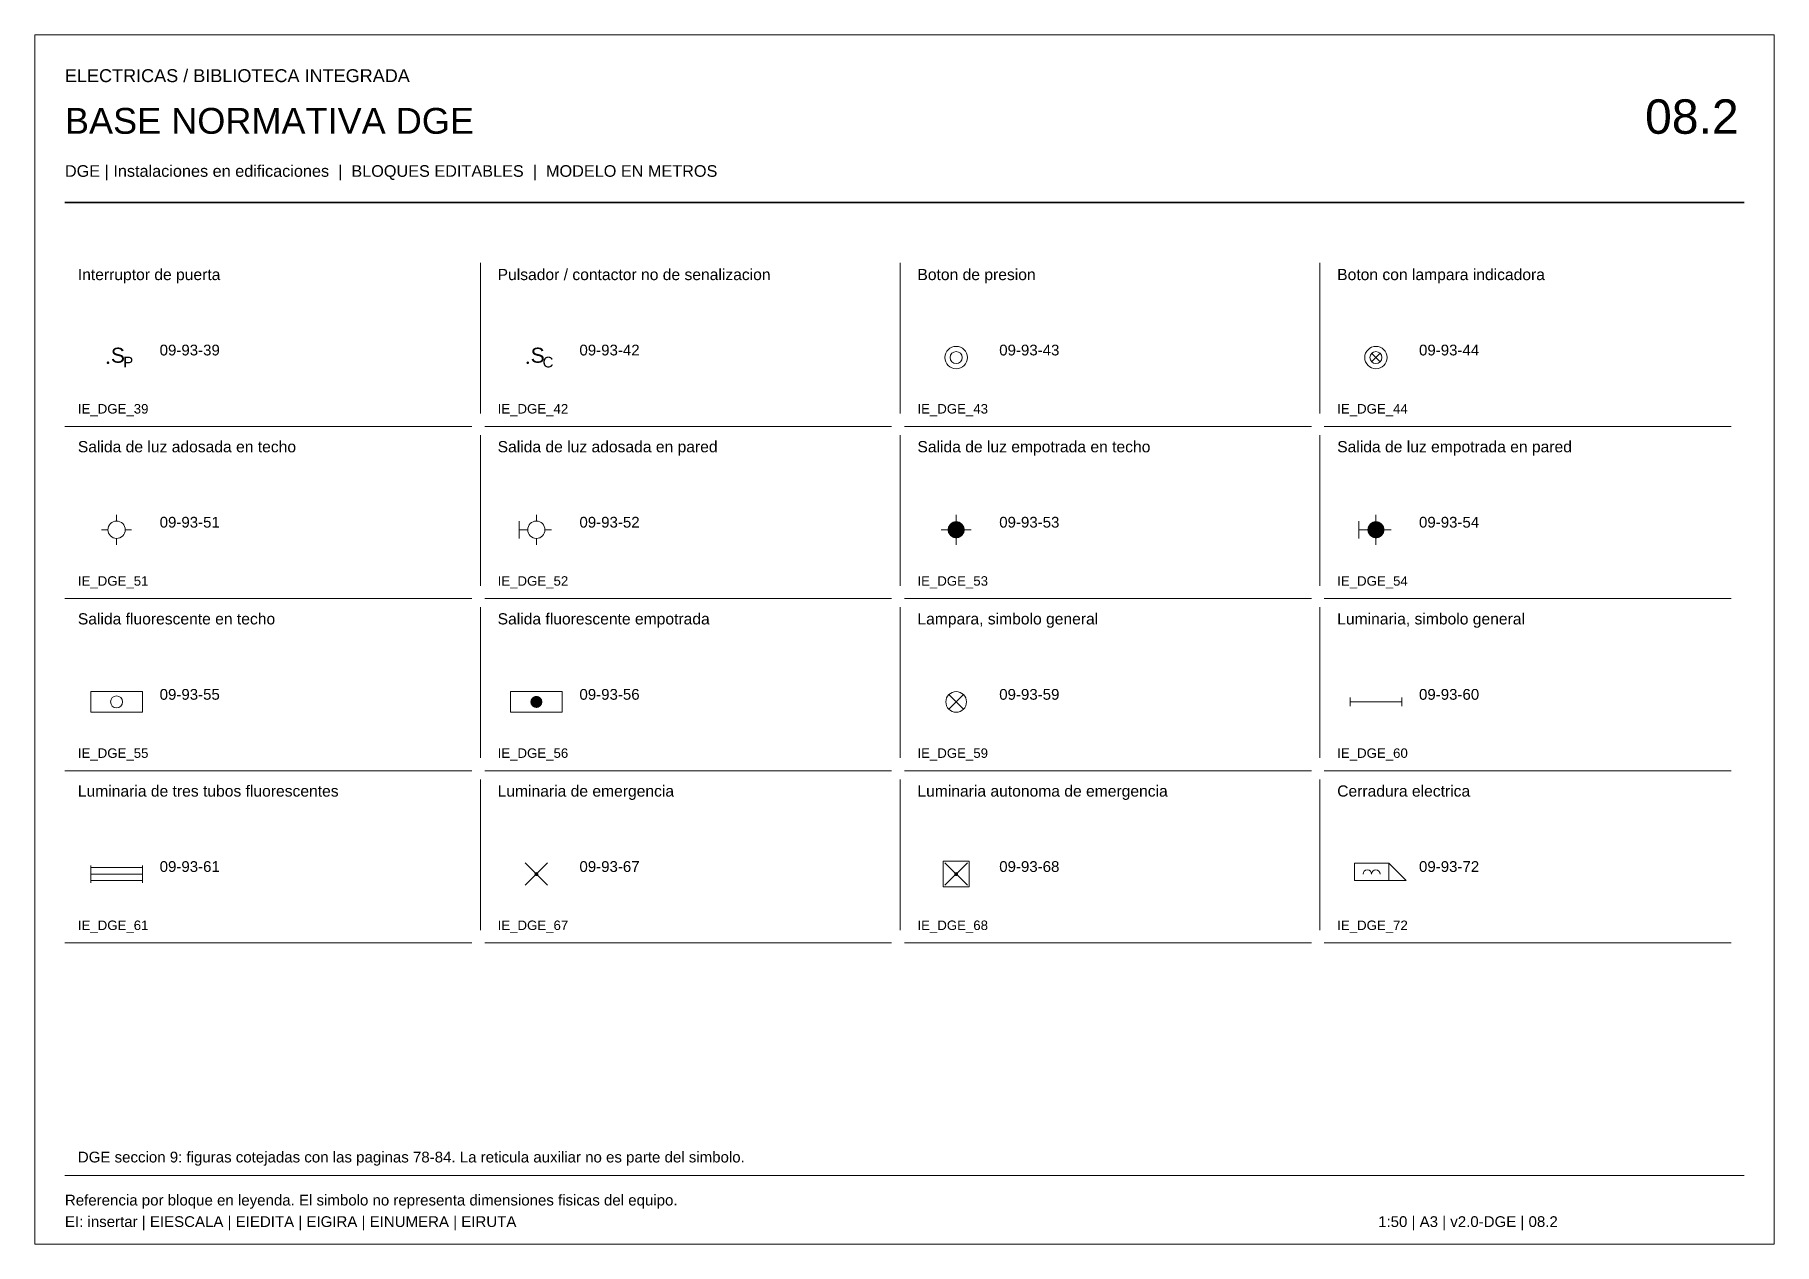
# Model space of a CAD drawing. Header units: metres. Extents: x 0 to 201, y -40 to -26.
# Drawn here: x 180.4 to 200.6, y -39.6 to -25.55 of the extents above; entities that cross this region are included whole.
import ezdxf
from ezdxf.enums import TextEntityAlignment as Align

# ---------------------------------------------------------------- set-up
doc = ezdxf.new("R2010")
doc.units = ezdxf.units.M
for name, color, linetype, lineweight in [('EIC-CATALOGO', 7, 'Continuous', 18), ('EIC-MARCO', 8, 'Continuous', 13), ('IE-LEYENDA', 7, 'Continuous', 18)]:
    doc.layers.add(name, color=color, linetype=linetype, lineweight=lineweight)
doc.styles.add('EI_TEXTO', font='arial.ttf')

msp = doc.modelspace()

# ---------------------------------------------------------------- texts
at = {"layer": 'EIC-CATALOGO', "color": 34, "style": 'EI_TEXTO'}
for s, height, p in [('ELECTRICAS / BIBLIOTECA INTEGRADA', 0.15, (180.75, -26.1)), ('08.2', 0.4, (199.1, -26.7))]:
    msp.add_text(s, height=height, dxfattribs=at).set_placement(p)
at = {"layer": 'EIC-CATALOGO', "color": 7, "style": 'EI_TEXTO'}
for s, height, p in [('BASE NORMATIVA DGE', 0.3, (180.75, -26.7)), ('DGE | Instalaciones en edificaciones  |  BLOQUES EDITABLES  |  MODELO EN METROS', 0.135, (180.75, -27.2)), ('Interruptor de puerta', 0.13, (180.9, -28.4)), ('Pulsador / contactor no de senalizacion', 0.13, (185.775, -28.4)), ('Boton de presion', 0.13, (190.65, -28.4)), ('Boton con lampara indicadora', 0.13, (195.525, -28.4)), ('Salida de luz adosada en techo', 0.13, (180.9, -30.4)), ('Salida de luz adosada en pared', 0.13, (185.775, -30.4)), ('Salida de luz empotrada en techo', 0.13, (190.65, -30.4)), ('Salida de luz empotrada en pared', 0.13, (195.525, -30.4)), ('Salida fluorescente en techo', 0.13, (180.9, -32.4)), ('Salida fluorescente empotrada', 0.13, (185.775, -32.4)), ('Lampara, simbolo general', 0.13, (190.65, -32.4)), ('Luminaria, simbolo general', 0.13, (195.525, -32.4)), ('Luminaria de tres tubos fluorescentes', 0.13, (180.9, -34.4)), ('Luminaria de emergencia', 0.13, (185.775, -34.4)), ('Luminaria autonoma de emergencia', 0.13, (190.65, -34.4)), ('Cerradura electrica', 0.13, (195.525, -34.4)), ('DGE seccion 9: figuras cotejadas con las paginas 78-84. La reticula auxiliar no es parte del simbolo.', 0.125, (180.9, -38.65)), ('Referencia por bloque en leyenda. El simbolo no representa dimensiones fisicas del equipo.', 0.125, (180.75, -39.15)), ('EI: insertar | EIESCALA | EIEDITA | EIGIRA | EINUMERA | EIRUTA', 0.125, (180.75, -39.4)), ('1:50 | A3 | v2.0-DGE | 08.2', 0.125, (196, -39.4))]:
    msp.add_text(s, height=height, dxfattribs=at).set_placement(p)
at = {"layer": 'EIC-CATALOGO', "color": 8, "style": 'EI_TEXTO'}
for s, p in [('IE_DGE_39', (180.9, -29.95)), ('IE_DGE_42', (185.775, -29.95)), ('IE_DGE_43', (190.65, -29.95)), ('IE_DGE_44', (195.525, -29.95)), ('IE_DGE_51', (180.9, -31.95)), ('IE_DGE_52', (185.775, -31.95)), ('IE_DGE_53', (190.65, -31.95)), ('IE_DGE_54', (195.525, -31.95)), ('IE_DGE_55', (180.9, -33.95)), ('IE_DGE_56', (185.775, -33.95)), ('IE_DGE_59', (190.65, -33.95)), ('IE_DGE_60', (195.525, -33.95)), ('IE_DGE_61', (180.9, -35.95)), ('IE_DGE_67', (185.775, -35.95)), ('IE_DGE_68', (190.65, -35.95)), ('IE_DGE_72', (195.525, -35.95))]:
    msp.add_text(s, height=0.11, dxfattribs=at).set_placement(p)

# ---------------------------------------------------------------- blocks, each defined once
blk = doc.blocks.new('IE_DGE_39')
blk.add_hatch(color=0).paths.add_polyline_path([(-1.7, -1.2), (-1.72, -1.09), (-1.79, -0.99), (-1.89, -0.92), (-2, -0.9), (-2.11, -0.92), (-2.21, -0.99), (-2.28, -1.09), (-2.3, -1.2), (-2.28, -1.31), (-2.21, -1.41), (-2.11, -1.48), (-2, -1.5), (-1.89, -1.48), (-1.79, -1.41), (-1.72, -1.31)])
at = {"color": 0, "lineweight": -2, "style": 'EI_TEXTO'}
for s, height, p in [('S', 3.5, (0.3, -1.2)), ('P', 2.5, (2.7, -2.3))]:
    blk.add_text(s, height=height, dxfattribs=at).set_placement(p, align=Align.CENTER)
at = {"color": 0, "style": 'EI_TEXTO', "flags": 1}
for tag in ['TIPO', 'TABLERO', 'SISTEMA', 'OBSERVACIONES', 'CLASE_REFERENCIA', 'GIRO_GRAFICO', 'DESCRIPCION', 'MONTAJE', 'NORMA', 'PAGINA_DGE']:
    blk.add_attdef(tag, (0, 0), '', height=2.5, dxfattribs=at)
at = {"color": 0, "style": 'EI_TEXTO'}
for tag, p in [('CODIGO', (10, 0.5)), ('DISTINTIVO', (3, -3)), ('ALTURA', (10, -6.5)), ('CIRCUITO', (10, -3))]:
    blk.add_attdef(tag, p, '', height=2.5, dxfattribs=at)
blk = doc.blocks.new('IE_DGE_42')
blk.add_hatch(color=0).paths.add_polyline_path([(-1.7, -1.2), (-1.72, -1.09), (-1.79, -0.99), (-1.89, -0.92), (-2, -0.9), (-2.11, -0.92), (-2.21, -0.99), (-2.28, -1.09), (-2.3, -1.2), (-2.28, -1.31), (-2.21, -1.41), (-2.11, -1.48), (-2, -1.5), (-1.89, -1.48), (-1.79, -1.41), (-1.72, -1.31)])
at = {"color": 0, "lineweight": -2, "style": 'EI_TEXTO'}
for s, height, p in [('S', 3.5, (0.3, -1.2)), ('C', 2.5, (2.7, -2.3))]:
    blk.add_text(s, height=height, dxfattribs=at).set_placement(p, align=Align.CENTER)
at = {"color": 0, "style": 'EI_TEXTO', "flags": 1}
for tag in ['TIPO', 'TABLERO', 'SISTEMA', 'OBSERVACIONES', 'CLASE_REFERENCIA', 'GIRO_GRAFICO', 'DESCRIPCION', 'MONTAJE', 'NORMA', 'PAGINA_DGE']:
    blk.add_attdef(tag, (0, 0), '', height=2.5, dxfattribs=at)
at = {"color": 0, "style": 'EI_TEXTO'}
for tag, p in [('CODIGO', (10, 0.5)), ('DISTINTIVO', (3, -3)), ('ALTURA', (10, -6.5)), ('CIRCUITO', (10, -3))]:
    blk.add_attdef(tag, p, '', height=2.5, dxfattribs=at)
blk = doc.blocks.new('IE_DGE_43')
at = {"color": 0, "lineweight": -2}
for radius in [2.6, 1.4]:
    blk.add_circle((0, 0), radius, dxfattribs=at)
at = {"color": 0, "style": 'EI_TEXTO', "flags": 1}
for tag in ['TIPO', 'TABLERO', 'SISTEMA', 'OBSERVACIONES', 'CLASE_REFERENCIA', 'DESCRIPCION', 'MONTAJE', 'NORMA', 'PAGINA_DGE']:
    blk.add_attdef(tag, (0, 0), '', height=2.5, dxfattribs=at)
at = {"color": 0, "style": 'EI_TEXTO'}
for tag, p in [('CODIGO', (10, 0.5)), ('DISTINTIVO', (3, -3)), ('ALTURA', (10, -6.5)), ('CIRCUITO', (10, -3))]:
    blk.add_attdef(tag, p, '', height=2.5, dxfattribs=at)
blk = doc.blocks.new('IE_DGE_44')
at = {"color": 0, "lineweight": -2}
for p, q in [((-1, -1), (1, 1)), ((-1, 1), (1, -1))]:
    blk.add_line(p, q, dxfattribs=at)
for radius in [2.6, 1.4]:
    blk.add_circle((0, 0), radius, dxfattribs=at)
at = {"color": 0, "style": 'EI_TEXTO', "flags": 1}
for tag in ['TIPO', 'TABLERO', 'SISTEMA', 'OBSERVACIONES', 'CLASE_REFERENCIA', 'DESCRIPCION', 'MONTAJE', 'NORMA', 'PAGINA_DGE']:
    blk.add_attdef(tag, (0, 0), '', height=2.5, dxfattribs=at)
at = {"color": 0, "style": 'EI_TEXTO'}
for tag, p in [('CODIGO', (10, 0.5)), ('DISTINTIVO', (3, -3)), ('ALTURA', (10, -6.5)), ('CIRCUITO', (10, -3))]:
    blk.add_attdef(tag, p, '', height=2.5, dxfattribs=at)
blk = doc.blocks.new('IE_DGE_51')
at = {"color": 0, "lineweight": -2}
for p, q in [((-3.5, 0), (-2, 0)), ((0, 2), (0, 3.5)), ((2, 0), (3.5, 0)), ((0, -3.5), (0, -2))]:
    blk.add_line(p, q, dxfattribs=at)
blk.add_circle((0, 0), 2, dxfattribs=at)
at = {"color": 0, "style": 'EI_TEXTO', "flags": 1}
for tag in ['TIPO', 'TABLERO', 'SISTEMA', 'OBSERVACIONES', 'CLASE_REFERENCIA', 'DESCRIPCION', 'MONTAJE', 'NORMA', 'PAGINA_DGE']:
    blk.add_attdef(tag, (0, 0), '', height=2.5, dxfattribs=at)
at = {"color": 0, "style": 'EI_TEXTO'}
for tag, p in [('CODIGO', (10, 0.5)), ('DISTINTIVO', (3, -3)), ('ALTURA', (10, -6.5)), ('CIRCUITO', (10, -3))]:
    blk.add_attdef(tag, p, '', height=2.5, dxfattribs=at)
blk = doc.blocks.new('IE_DGE_52')
at = {"color": 0, "lineweight": -2}
for p, q in [((-4, -2), (-4, 2)), ((-4, 0), (-3.5, 0)), ((-3.5, 0), (-2, 0)), ((0, 2), (0, 3.5)), ((2, 0), (3.5, 0)), ((0, -3.5), (0, -2))]:
    blk.add_line(p, q, dxfattribs=at)
blk.add_circle((0, 0), 2, dxfattribs=at)
at = {"color": 0, "style": 'EI_TEXTO', "flags": 1}
for tag in ['TIPO', 'TABLERO', 'SISTEMA', 'OBSERVACIONES', 'CLASE_REFERENCIA', 'DESCRIPCION', 'MONTAJE', 'NORMA', 'PAGINA_DGE']:
    blk.add_attdef(tag, (0, 0), '', height=2.5, dxfattribs=at)
at = {"color": 0, "style": 'EI_TEXTO'}
for tag, p in [('CODIGO', (10, 0.5)), ('DISTINTIVO', (3, -3)), ('ALTURA', (10, -6.5)), ('CIRCUITO', (10, -3))]:
    blk.add_attdef(tag, p, '', height=2.5, dxfattribs=at)
blk = doc.blocks.new('IE_DGE_53')
blk.add_hatch(color=0).paths.add_polyline_path([(2, 0), (1.85, 0.77), (1.41, 1.41), (0.77, 1.85), (0, 2), (-0.77, 1.85), (-1.41, 1.41), (-1.85, 0.77), (-2, 0), (-1.85, -0.77), (-1.41, -1.41), (-0.77, -1.85), (0, -2), (0.77, -1.85), (1.41, -1.41), (1.85, -0.77)])
at = {"color": 0, "lineweight": -2}
for p, q in [((-3.5, 0), (-2, 0)), ((0, 2), (0, 3.5)), ((2, 0), (3.5, 0)), ((0, -3.5), (0, -2))]:
    blk.add_line(p, q, dxfattribs=at)
at = {"color": 0, "style": 'EI_TEXTO', "flags": 1}
for tag in ['TIPO', 'TABLERO', 'SISTEMA', 'OBSERVACIONES', 'CLASE_REFERENCIA', 'DESCRIPCION', 'MONTAJE', 'NORMA', 'PAGINA_DGE']:
    blk.add_attdef(tag, (0, 0), '', height=2.5, dxfattribs=at)
at = {"color": 0, "style": 'EI_TEXTO'}
for tag, p in [('CODIGO', (10, 0.5)), ('DISTINTIVO', (3, -3)), ('ALTURA', (10, -6.5)), ('CIRCUITO', (10, -3))]:
    blk.add_attdef(tag, p, '', height=2.5, dxfattribs=at)
blk = doc.blocks.new('IE_DGE_54')
blk.add_hatch(color=0).paths.add_polyline_path([(2, 0), (1.85, 0.77), (1.41, 1.41), (0.77, 1.85), (0, 2), (-0.77, 1.85), (-1.41, 1.41), (-1.85, 0.77), (-2, 0), (-1.85, -0.77), (-1.41, -1.41), (-0.77, -1.85), (0, -2), (0.77, -1.85), (1.41, -1.41), (1.85, -0.77)])
at = {"color": 0, "lineweight": -2}
for p, q in [((-4, -2), (-4, 2)), ((-4, 0), (-3.5, 0)), ((-3.5, 0), (-2, 0)), ((0, 2), (0, 3.5)), ((2, 0), (3.5, 0)), ((0, -3.5), (0, -2))]:
    blk.add_line(p, q, dxfattribs=at)
at = {"color": 0, "style": 'EI_TEXTO', "flags": 1}
for tag in ['TIPO', 'TABLERO', 'SISTEMA', 'OBSERVACIONES', 'CLASE_REFERENCIA', 'DESCRIPCION', 'MONTAJE', 'NORMA', 'PAGINA_DGE']:
    blk.add_attdef(tag, (0, 0), '', height=2.5, dxfattribs=at)
at = {"color": 0, "style": 'EI_TEXTO'}
for tag, p in [('CODIGO', (10, 0.5)), ('DISTINTIVO', (3, -3)), ('ALTURA', (10, -6.5)), ('CIRCUITO', (10, -3))]:
    blk.add_attdef(tag, p, '', height=2.5, dxfattribs=at)
blk = doc.blocks.new('IE_DGE_55')
at = {"color": 0, "lineweight": -2}
blk.add_lwpolyline([(-6, -2.4), (6, -2.4), (6, 2.4), (-6, 2.4)], close=True, dxfattribs=at)
blk.add_circle((0, 0), 1.4, dxfattribs=at)
at = {"color": 0, "style": 'EI_TEXTO', "flags": 1}
for tag in ['TIPO', 'TABLERO', 'SISTEMA', 'OBSERVACIONES', 'CLASE_REFERENCIA', 'DESCRIPCION', 'MONTAJE', 'NORMA', 'PAGINA_DGE']:
    blk.add_attdef(tag, (0, 0), '', height=2.5, dxfattribs=at)
at = {"color": 0, "style": 'EI_TEXTO'}
for tag, p in [('CODIGO', (10, 0.5)), ('DISTINTIVO', (3, -3)), ('ALTURA', (10, -6.5)), ('CIRCUITO', (10, -3))]:
    blk.add_attdef(tag, p, '', height=2.5, dxfattribs=at)
blk = doc.blocks.new('IE_DGE_56')
blk.add_hatch(color=0).paths.add_polyline_path([(1.4, 0), (1.29, 0.54), (0.99, 0.99), (0.54, 1.29), (0, 1.4), (-0.54, 1.29), (-0.99, 0.99), (-1.29, 0.54), (-1.4, 0), (-1.29, -0.54), (-0.99, -0.99), (-0.54, -1.29), (0, -1.4), (0.54, -1.29), (0.99, -0.99), (1.29, -0.54)])
at = {"color": 0, "lineweight": -2}
blk.add_lwpolyline([(-6, -2.4), (6, -2.4), (6, 2.4), (-6, 2.4)], close=True, dxfattribs=at)
at = {"color": 0, "style": 'EI_TEXTO', "flags": 1}
for tag in ['TIPO', 'TABLERO', 'SISTEMA', 'OBSERVACIONES', 'CLASE_REFERENCIA', 'DESCRIPCION', 'MONTAJE', 'NORMA', 'PAGINA_DGE']:
    blk.add_attdef(tag, (0, 0), '', height=2.5, dxfattribs=at)
at = {"color": 0, "style": 'EI_TEXTO'}
for tag, p in [('CODIGO', (10, 0.5)), ('DISTINTIVO', (3, -3)), ('ALTURA', (10, -6.5)), ('CIRCUITO', (10, -3))]:
    blk.add_attdef(tag, p, '', height=2.5, dxfattribs=at)
blk = doc.blocks.new('IE_DGE_59')
at = {"color": 0, "lineweight": -2}
for p, q in [((-1.7, -1.7), (1.7, 1.7)), ((-1.7, 1.7), (1.7, -1.7))]:
    blk.add_line(p, q, dxfattribs=at)
blk.add_circle((0, 0), 2.4, dxfattribs=at)
at = {"color": 0, "style": 'EI_TEXTO', "flags": 1}
for tag in ['TIPO', 'TABLERO', 'SISTEMA', 'OBSERVACIONES', 'CLASE_REFERENCIA', 'DESCRIPCION', 'MONTAJE', 'NORMA', 'PAGINA_DGE']:
    blk.add_attdef(tag, (0, 0), '', height=2.5, dxfattribs=at)
at = {"color": 0, "style": 'EI_TEXTO'}
for tag, p in [('CODIGO', (10, 0.5)), ('DISTINTIVO', (3, -3)), ('ALTURA', (10, -6.5)), ('CIRCUITO', (10, -3))]:
    blk.add_attdef(tag, p, '', height=2.5, dxfattribs=at)
blk = doc.blocks.new('IE_DGE_60')
at = {"color": 0, "lineweight": -2}
for p, q in [((-6, -1), (-6, 1)), ((-6, 0), (6, 0)), ((6, -1), (6, 1))]:
    blk.add_line(p, q, dxfattribs=at)
at = {"color": 0, "style": 'EI_TEXTO', "flags": 1}
for tag in ['TIPO', 'TABLERO', 'SISTEMA', 'OBSERVACIONES', 'CLASE_REFERENCIA', 'DESCRIPCION', 'MONTAJE', 'NORMA', 'PAGINA_DGE']:
    blk.add_attdef(tag, (0, 0), '', height=2.5, dxfattribs=at)
at = {"color": 0, "style": 'EI_TEXTO'}
for tag, p in [('CODIGO', (10, 0.5)), ('DISTINTIVO', (3, -3)), ('ALTURA', (10, -6.5)), ('CIRCUITO', (10, -3))]:
    blk.add_attdef(tag, p, '', height=2.5, dxfattribs=at)
blk = doc.blocks.new('IE_DGE_61')
at = {"color": 0, "lineweight": -2}
for p, q in [((-6, -2), (-6, 2)), ((-6, 1.5), (6, 1.5)), ((-6, -1), (-6, 1)), ((-6, 0), (6, 0)), ((6, -2), (6, 2)), ((6, -1), (6, 1)), ((-6, -1.5), (6, -1.5))]:
    blk.add_line(p, q, dxfattribs=at)
at = {"color": 0, "style": 'EI_TEXTO', "flags": 1}
for tag in ['TIPO', 'TABLERO', 'SISTEMA', 'OBSERVACIONES', 'CLASE_REFERENCIA', 'DESCRIPCION', 'MONTAJE', 'NORMA', 'PAGINA_DGE']:
    blk.add_attdef(tag, (0, 0), '', height=2.5, dxfattribs=at)
at = {"color": 0, "style": 'EI_TEXTO'}
for tag, p in [('CODIGO', (10, 0.5)), ('DISTINTIVO', (3, -3)), ('ALTURA', (10, -6.5)), ('CIRCUITO', (10, -3))]:
    blk.add_attdef(tag, p, '', height=2.5, dxfattribs=at)
blk = doc.blocks.new('IE_DGE_67')
blk.add_hatch(color=0).paths.add_polyline_path([(0.45, 0), (0.42, 0.17), (0.32, 0.32), (0.17, 0.42), (0, 0.45), (-0.17, 0.42), (-0.32, 0.32), (-0.42, 0.17), (-0.45, 0), (-0.42, -0.17), (-0.32, -0.32), (-0.17, -0.42), (0, -0.45), (0.17, -0.42), (0.32, -0.32), (0.42, -0.17)])
at = {"color": 0, "lineweight": -2}
for p, q in [((-2.6, -2.6), (2.6, 2.6)), ((-2.6, 2.6), (2.6, -2.6))]:
    blk.add_line(p, q, dxfattribs=at)
at = {"color": 0, "style": 'EI_TEXTO', "flags": 1}
for tag in ['TIPO', 'TABLERO', 'SISTEMA', 'OBSERVACIONES', 'CLASE_REFERENCIA', 'DESCRIPCION', 'MONTAJE', 'NORMA', 'PAGINA_DGE']:
    blk.add_attdef(tag, (0, 0), '', height=2.5, dxfattribs=at)
at = {"color": 0, "style": 'EI_TEXTO'}
for tag, p in [('CODIGO', (10, 0.5)), ('DISTINTIVO', (3, -3)), ('ALTURA', (10, -6.5)), ('CIRCUITO', (10, -3))]:
    blk.add_attdef(tag, p, '', height=2.5, dxfattribs=at)
blk = doc.blocks.new('IE_DGE_68')
blk.add_hatch(color=0).paths.add_polyline_path([(0.45, 0), (0.42, 0.17), (0.32, 0.32), (0.17, 0.42), (0, 0.45), (-0.17, 0.42), (-0.32, 0.32), (-0.42, 0.17), (-0.45, 0), (-0.42, -0.17), (-0.32, -0.32), (-0.17, -0.42), (0, -0.45), (0.17, -0.42), (0.32, -0.32), (0.42, -0.17)])
at = {"color": 0, "lineweight": -2}
for p, q in [((-2.6, -2.6), (2.6, 2.6)), ((-2.6, 2.6), (2.6, -2.6))]:
    blk.add_line(p, q, dxfattribs=at)
blk.add_lwpolyline([(-3, -3), (3, -3), (3, 3), (-3, 3)], close=True, dxfattribs=at)
at = {"color": 0, "style": 'EI_TEXTO', "flags": 1}
for tag in ['TIPO', 'TABLERO', 'SISTEMA', 'OBSERVACIONES', 'CLASE_REFERENCIA', 'DESCRIPCION', 'MONTAJE', 'NORMA', 'PAGINA_DGE']:
    blk.add_attdef(tag, (0, 0), '', height=2.5, dxfattribs=at)
at = {"color": 0, "style": 'EI_TEXTO'}
for tag, p in [('CODIGO', (10, 0.5)), ('DISTINTIVO', (3, -3)), ('ALTURA', (10, -6.5)), ('CIRCUITO', (10, -3))]:
    blk.add_attdef(tag, p, '', height=2.5, dxfattribs=at)
blk = doc.blocks.new('IE_DGE_72')
at = {"color": 0, "lineweight": -2}
blk.add_lwpolyline([(-5, -1.5), (3, -1.5), (3, 2.5), (-5, 2.5)], close=True, dxfattribs=at)
blk.add_lwpolyline([(3, 2.5), (7, -1.5), (3, -1.5)], dxfattribs=at)
for centre in [(-2, 0), (0, 0)]:
    blk.add_arc(centre, 1, 0, 180, dxfattribs=at)
at = {"color": 0, "style": 'EI_TEXTO', "flags": 1}
for tag in ['TIPO', 'TABLERO', 'SISTEMA', 'OBSERVACIONES', 'CLASE_REFERENCIA', 'DESCRIPCION', 'MONTAJE', 'NORMA', 'PAGINA_DGE']:
    blk.add_attdef(tag, (0, 0), '', height=2.5, dxfattribs=at)
at = {"color": 0, "style": 'EI_TEXTO'}
for tag, p in [('CODIGO', (10, 0.5)), ('DISTINTIVO', (3, -3)), ('ALTURA', (10, -6.5)), ('CIRCUITO', (10, -3))]:
    blk.add_attdef(tag, p, '', height=2.5, dxfattribs=at)

# ---------------------------------------------------------------- linework, layer by layer
at = {"layer": 'EIC-MARCO', "color": 34, "lineweight": 35}
msp.add_line((180.75, -27.5), (200.25, -27.5), dxfattribs=at)
at = {"layer": 'EIC-MARCO', "color": 8, "lineweight": 13}
for p, q in [((185.575, -29.95), (185.575, -28.2)), ((190.45, -29.95), (190.45, -28.2)), ((195.325, -29.95), (195.325, -28.2)), ((180.75, -30.1), (185.475, -30.1)), ((185.575, -31.95), (185.575, -30.2)), ((185.625, -30.1), (190.35, -30.1)), ((190.45, -31.95), (190.45, -30.2)), ((190.5, -30.1), (195.225, -30.1)), ((195.325, -31.95), (195.325, -30.2)), ((195.375, -30.1), (200.1, -30.1)), ((180.75, -32.1), (185.475, -32.1)), ((185.625, -32.1), (190.35, -32.1)), ((190.5, -32.1), (195.225, -32.1)), ((195.375, -32.1), (200.1, -32.1)), ((185.575, -33.95), (185.575, -32.2)), ((190.45, -33.95), (190.45, -32.2)), ((195.325, -33.95), (195.325, -32.2)), ((180.75, -34.1), (185.475, -34.1)), ((185.625, -34.1), (190.35, -34.1)), ((190.5, -34.1), (195.225, -34.1)), ((195.375, -34.1), (200.1, -34.1)), ((185.575, -35.95), (185.575, -34.2)), ((190.45, -35.95), (190.45, -34.2)), ((195.325, -35.95), (195.325, -34.2)), ((180.75, -36.1), (185.475, -36.1)), ((185.625, -36.1), (190.35, -36.1)), ((190.5, -36.1), (195.225, -36.1)), ((195.375, -36.1), (200.1, -36.1)), ((180.75, -38.8), (200.25, -38.8))]:
    msp.add_line(p, q, dxfattribs=at)
at = {"layer": 'EIC-MARCO'}
msp.add_lwpolyline([(180.4, -39.6), (200.6, -39.6), (200.6, -25.55), (180.4, -25.55)], close=True, dxfattribs=at)

# ---------------------------------------------------------------- block references
at = {"layer": 'IE-LEYENDA'}
ref = msp.add_blockref('IE_DGE_39', (181.35, -29.3), dxfattribs=dict(at, xscale=0.05, yscale=0.05, zscale=0.05))
ref.add_attrib('CODIGO', '09-93-39', (181.85, -29.275), dxfattribs={"layer": '0', "height": 0.125, "style": 'EI_TEXTO'})
ref = msp.add_blockref('IE_DGE_42', (186.225, -29.3), dxfattribs=dict(at, xscale=0.05, yscale=0.05, zscale=0.05))
ref.add_attrib('CODIGO', '09-93-42', (186.725, -29.275), dxfattribs={"layer": '0', "height": 0.125, "style": 'EI_TEXTO'})
ref = msp.add_blockref('IE_DGE_43', (191.1, -29.3), dxfattribs=dict(at, xscale=0.05, yscale=0.05, zscale=0.05))
ref.add_attrib('CODIGO', '09-93-43', (191.6, -29.275), dxfattribs={"layer": '0', "height": 0.125, "style": 'EI_TEXTO'})
ref = msp.add_blockref('IE_DGE_44', (195.975, -29.3), dxfattribs=dict(at, xscale=0.05, yscale=0.05, zscale=0.05))
ref.add_attrib('CODIGO', '09-93-44', (196.475, -29.275), dxfattribs={"layer": '0', "height": 0.125, "style": 'EI_TEXTO'})
ref = msp.add_blockref('IE_DGE_51', (181.35, -31.3), dxfattribs=dict(at, xscale=0.05, yscale=0.05, zscale=0.05))
ref.add_attrib('CODIGO', '09-93-51', (181.85, -31.275), dxfattribs={"layer": '0', "height": 0.125, "style": 'EI_TEXTO'})
ref = msp.add_blockref('IE_DGE_52', (186.225, -31.3), dxfattribs=dict(at, xscale=0.05, yscale=0.05, zscale=0.05))
ref.add_attrib('CODIGO', '09-93-52', (186.725, -31.275), dxfattribs={"layer": '0', "height": 0.125, "style": 'EI_TEXTO'})
ref = msp.add_blockref('IE_DGE_53', (191.1, -31.3), dxfattribs=dict(at, xscale=0.05, yscale=0.05, zscale=0.05))
ref.add_attrib('CODIGO', '09-93-53', (191.6, -31.275), dxfattribs={"layer": '0', "height": 0.125, "style": 'EI_TEXTO'})
ref = msp.add_blockref('IE_DGE_54', (195.975, -31.3), dxfattribs=dict(at, xscale=0.05, yscale=0.05, zscale=0.05))
ref.add_attrib('CODIGO', '09-93-54', (196.475, -31.275), dxfattribs={"layer": '0', "height": 0.125, "style": 'EI_TEXTO'})
ref = msp.add_blockref('IE_DGE_55', (181.35, -33.3), dxfattribs=dict(at, xscale=0.05, yscale=0.05, zscale=0.05))
ref.add_attrib('CODIGO', '09-93-55', (181.85, -33.275), dxfattribs={"layer": '0', "height": 0.125, "style": 'EI_TEXTO'})
ref = msp.add_blockref('IE_DGE_56', (186.225, -33.3), dxfattribs=dict(at, xscale=0.05, yscale=0.05, zscale=0.05))
ref.add_attrib('CODIGO', '09-93-56', (186.725, -33.275), dxfattribs={"layer": '0', "height": 0.125, "style": 'EI_TEXTO'})
ref = msp.add_blockref('IE_DGE_59', (191.1, -33.3), dxfattribs=dict(at, xscale=0.05, yscale=0.05, zscale=0.05))
ref.add_attrib('CODIGO', '09-93-59', (191.6, -33.275), dxfattribs={"layer": '0', "height": 0.125, "style": 'EI_TEXTO'})
ref = msp.add_blockref('IE_DGE_60', (195.975, -33.3), dxfattribs=dict(at, xscale=0.05, yscale=0.05, zscale=0.05))
ref.add_attrib('CODIGO', '09-93-60', (196.475, -33.275), dxfattribs={"layer": '0', "height": 0.125, "style": 'EI_TEXTO'})
ref = msp.add_blockref('IE_DGE_61', (181.35, -35.3), dxfattribs=dict(at, xscale=0.05, yscale=0.05, zscale=0.05))
ref.add_attrib('CODIGO', '09-93-61', (181.85, -35.275), dxfattribs={"layer": '0', "height": 0.125, "style": 'EI_TEXTO'})
ref = msp.add_blockref('IE_DGE_67', (186.225, -35.3), dxfattribs=dict(at, xscale=0.05, yscale=0.05, zscale=0.05))
ref.add_attrib('CODIGO', '09-93-67', (186.725, -35.275), dxfattribs={"layer": '0', "height": 0.125, "style": 'EI_TEXTO'})
ref = msp.add_blockref('IE_DGE_68', (191.1, -35.3), dxfattribs=dict(at, xscale=0.05, yscale=0.05, zscale=0.05))
ref.add_attrib('CODIGO', '09-93-68', (191.6, -35.275), dxfattribs={"layer": '0', "height": 0.125, "style": 'EI_TEXTO'})
ref = msp.add_blockref('IE_DGE_72', (195.975, -35.3), dxfattribs=dict(at, xscale=0.05, yscale=0.05, zscale=0.05))
ref.add_attrib('CODIGO', '09-93-72', (196.475, -35.275), dxfattribs={"layer": '0', "height": 0.125, "style": 'EI_TEXTO'})

msp.set_redraw_order([(e.dxf.handle, doc.entitydb.next_handle()) for e in msp.query("TEXT MTEXT ATTDEF DIMENSION ARC_DIMENSION")])  # texts and dimensions are drawn at this point

doc.saveas('drawing.dxf')
